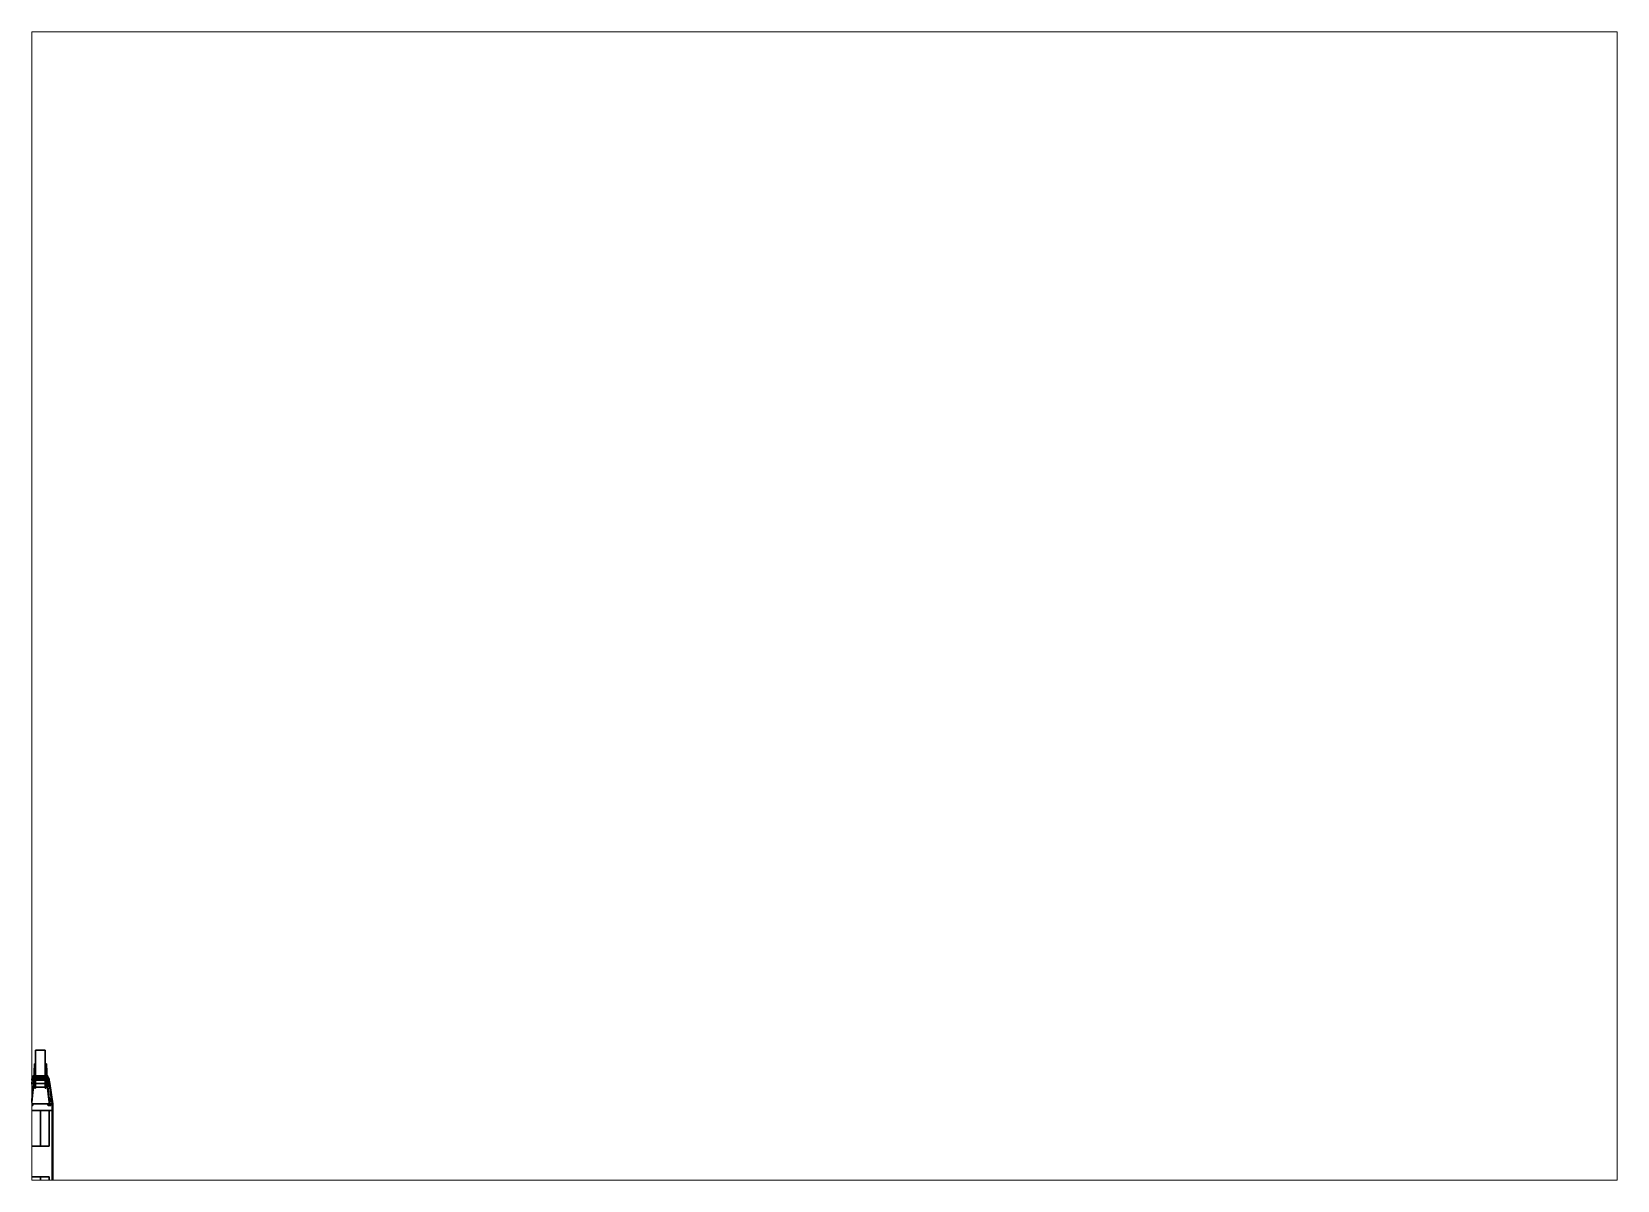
# Paper-space layout 'Layout1' of a CAD drawing. Header units: millimetres. Extents: x 28 to 251, y 20 to 181.
# The model-space entities are those that its viewports show. They can reach past a viewport. Long polylines and large blocks are cut down to what shows.
import ezdxf

# ---------------------------------------------------------------- set-up
doc = ezdxf.new("R2010")
doc.units = ezdxf.units.MM
doc.layers.add('railings', color=6, linetype='Continuous')

msp = doc.modelspace()

# ---------------------------------------------------------------- linework, layer by layer
for points in [[(-1.61, 25.64, 2.2), (-1.61, 25.92, 2.2), (-1.61, 25.85, 2.08), (-1.61, 25.71, 2.08)], [(-1.61, 25.71, 2.32), (-1.61, 25.85, 2.32), (-1.61, 25.92, 2.2), (-1.61, 25.64, 2.2)], [(-1.3, 25.92, 2.2), (-1.3, 25.85, 2.08), (-1.61, 25.85, 2.08), (-1.61, 25.92, 2.2)], [(-1.3, 25.85, 2.32), (-1.3, 25.92, 2.2), (-1.61, 25.92, 2.2), (-1.61, 25.85, 2.32)], [(-1.3, 25.85, 2.08), (-1.3, 25.71, 2.08), (-1.61, 25.71, 2.08), (-1.61, 25.85, 2.08)], [(-1.3, 25.71, 2.32), (-1.3, 25.85, 2.32), (-1.61, 25.85, 2.32), (-1.61, 25.71, 2.32)], [(-1.57, 25.79, 2.32), (-1.61, 25.75, 2.32), (-1.61, 24.8, 8.87), (-1.57, 24.84, 8.87)], [(-1.61, 25.75, 2.32), (-1.57, 25.71, 2.32), (-1.57, 24.76, 8.87), (-1.61, 24.8, 8.87)], [(-1.3, 25.71, 2.08), (-1.3, 25.64, 2.2), (-1.61, 25.64, 2.2), (-1.61, 25.71, 2.08)], [(-1.3, 25.64, 2.2), (-1.3, 25.71, 2.32), (-1.61, 25.71, 2.32), (-1.61, 25.64, 2.2)], [(-1.53, 25.75, 2.32), (-1.57, 25.79, 2.32), (-1.57, 24.84, 8.87), (-1.53, 24.8, 8.87)], [(-1.57, 25.71, 2.32), (-1.53, 25.75, 2.32), (-1.53, 24.8, 8.87), (-1.57, 24.76, 8.87)], [(-1.3, 29.6, 2.29), (-1.3, 29.6, 1.94), (-1.3, 19.67, 2.23), (-1.3, 19.67, 2.49)], [(1.3, 29.6, 2.29), (1.3, 29.6, 1.94), (-1.3, 29.6, 1.94), (-1.3, 29.6, 2.29)], [(-1.3, 19.67, 2.23), (-1.3, 29.6, 1.94), (1.3, 29.6, 1.94), (1.3, 19.67, 2.23)], [(1.3, 19.67, 2.49), (1.3, 29.6, 2.29), (-1.3, 29.6, 2.29), (-1.3, 19.67, 2.49)], [(1.3, 19.67, 2.23), (1.3, 29.6, 1.94), (1.3, 29.6, 2.29), (1.3, 19.67, 2.49)], [(1.3, 25.92, 2.2), (1.3, 25.85, 2.32), (1.61, 25.85, 2.32), (1.61, 25.92, 2.2)], [(1.3, 25.85, 2.08), (1.3, 25.92, 2.2), (1.61, 25.92, 2.2), (1.61, 25.85, 2.08)], [(1.3, 25.85, 2.32), (1.3, 25.71, 2.32), (1.61, 25.71, 2.32), (1.61, 25.85, 2.32)], [(1.3, 25.71, 2.08), (1.3, 25.85, 2.08), (1.61, 25.85, 2.08), (1.61, 25.71, 2.08)], [(1.3, 25.71, 2.32), (1.3, 25.64, 2.2), (1.61, 25.64, 2.2), (1.61, 25.71, 2.32)], [(1.3, 25.64, 2.2), (1.3, 25.71, 2.08), (1.61, 25.71, 2.08), (1.61, 25.64, 2.2)], [(1.57, 25.79, 2.32), (1.53, 25.75, 2.32), (1.53, 24.8, 8.87), (1.57, 24.84, 8.87)], [(1.53, 25.75, 2.32), (1.57, 25.71, 2.32), (1.57, 24.76, 8.87), (1.53, 24.8, 8.87)], [(1.61, 25.75, 2.32), (1.57, 25.79, 2.32), (1.57, 24.84, 8.87), (1.61, 24.8, 8.87)], [(1.57, 25.71, 2.32), (1.61, 25.75, 2.32), (1.61, 24.8, 8.87), (1.57, 24.76, 8.87)], [(1.61, 25.85, 2.32), (1.61, 25.71, 2.32), (1.61, 25.64, 2.2), (1.61, 25.92, 2.2)], [(1.61, 25.92, 2.2), (1.61, 25.64, 2.2), (1.61, 25.71, 2.08), (1.61, 25.85, 2.08)], [(-2.48, 15.01, 2.31), (-2.44, 15.01, 2.35), (-1.58, 23.07, 7.39), (-1.62, 23.07, 7.35)], [(-2.44, 15.01, 2.27), (-2.48, 15.01, 2.31), (-1.62, 23.07, 7.35), (-1.58, 22.31, 6.83)], [(-2.34, 21.55, 1.98), (-2.34, 21.55, 1.82), (-2.48, 20.63, 1.76), (-2.48, 20.63, 1.92)], [(-2.33, 20.63, 1.92), (-2.19, 21.55, 1.98), (-2.34, 21.55, 1.98), (-2.48, 20.63, 1.92)], [(-2.48, 20.63, 1.76), (-2.34, 21.55, 1.82), (-2.19, 21.55, 1.82), (-2.33, 20.63, 1.76)], [(-2.33, 20.63, 1.42), (-2.19, 21.55, 1.48), (-2.34, 21.55, 1.48), (-2.48, 20.63, 1.42)], [(-2.34, 21.55, 1.48), (-2.34, 21.55, 1.32), (-2.48, 20.63, 1.26), (-2.48, 20.63, 1.42)], [(-2.48, 20.63, 1.26), (-2.34, 21.55, 1.32), (-2.19, 21.55, 1.32), (-2.33, 20.63, 1.26)], [(-2.44, 15.01, 2.35), (-2.4, 15.01, 2.31), (-1.54, 23.07, 7.35), (-1.58, 23.07, 7.39)], [(-2.4, 15.01, 2.31), (-2.44, 15.01, 2.27), (-1.58, 22.31, 6.83), (-1.54, 23.07, 7.35)], [(-2.41, 15.66, 1.93), (-2.37, 15.62, 1.94), (-1.58, 22.31, 6.83), (-1.62, 23.07, 7.35)], [(-2.37, 15.7, 1.92), (-2.41, 15.66, 1.93), (-1.62, 23.07, 7.35), (-1.58, 23.07, 7.31)], [(-2.37, 15.62, 1.94), (-2.33, 15.66, 1.93), (-1.54, 23.07, 7.35), (-1.58, 22.31, 6.83)], [(-2.33, 15.66, 1.93), (-2.37, 15.7, 1.92), (-1.58, 23.07, 7.31), (-1.54, 23.07, 7.35)], [(-2.34, 21.55, 1.82), (-2.3, 21.78, 1.83), (-2.15, 21.78, 1.83), (-2.19, 21.55, 1.82)], [(-2.19, 21.55, 1.98), (-2.15, 21.78, 1.99), (-2.3, 21.78, 1.99), (-2.34, 21.55, 1.98)], [(-2.3, 21.78, 1.99), (-2.3, 21.78, 1.83), (-2.34, 21.55, 1.82), (-2.34, 21.55, 1.98)], [(-2.3, 21.78, 1.49), (-2.3, 21.78, 1.33), (-2.34, 21.55, 1.32), (-2.34, 21.55, 1.48)], [(-2.34, 21.55, 1.32), (-2.3, 21.78, 1.33), (-2.15, 21.78, 1.33), (-2.19, 21.55, 1.32)], [(-2.19, 21.55, 1.48), (-2.15, 21.78, 1.49), (-2.3, 21.78, 1.49), (-2.34, 21.55, 1.48)], [(-2.33, 20.63), (-2.19, 21.55, 0.21), (2.19, 21.55, 0.21), (2.33, 20.63)], [(-2.33, 20.63, 2.02), (-2.19, 21.55, 2.08), (-2.19, 21.55, 1.98), (-2.33, 20.63, 1.92)], [(2.33, 20.63, 2.02), (2.19, 21.55, 2.08), (-2.19, 21.55, 2.08), (-2.33, 20.63, 2.02)], [(-2.33, 20.63, 1.76), (-2.19, 21.55, 1.82), (-2.19, 21.55, 1.48), (-2.33, 20.63, 1.42)], [(-2.33, 20.63, 1.26), (-2.19, 21.55, 1.32), (-2.19, 21.55, 0.21), (-2.33, 20.63)], [(-2.25, 22.1, 2), (-2.25, 22.1, 1.84), (-2.3, 21.78, 1.83), (-2.3, 21.78, 1.99)], [(-2.15, 21.78, 1.99), (-2.1, 22.1, 2), (-2.25, 22.1, 2), (-2.3, 21.78, 1.99)], [(-2.3, 21.78, 1.83), (-2.25, 22.1, 1.84), (-2.1, 22.1, 1.84), (-2.15, 21.78, 1.83)], [(-2.25, 22.1, 1.5), (-2.25, 22.1, 1.34), (-2.3, 21.78, 1.33), (-2.3, 21.78, 1.49)], [(-2.3, 21.78, 1.33), (-2.25, 22.1, 1.34), (-2.1, 22.1, 1.34), (-2.15, 21.78, 1.33)], [(-2.15, 21.78, 1.49), (-2.1, 22.1, 1.5), (-2.25, 22.1, 1.5), (-2.3, 21.78, 1.49)], [(-2.1, 22.1, 2), (-2.06, 22.29, 2), (-2.16, 22.29, 2), (-2.25, 22.1, 2)], [(-2.16, 22.29, 2), (-2.16, 22.29, 1.84), (-2.25, 22.1, 1.84), (-2.25, 22.1, 2)], [(-2.25, 22.1, 1.84), (-2.16, 22.29, 1.84), (-2.06, 22.29, 1.84), (-2.1, 22.1, 1.84)], [(-2.16, 22.29, 1.5), (-2.16, 22.29, 1.34), (-2.25, 22.1, 1.34), (-2.25, 22.1, 1.5)], [(-2.25, 22.1, 1.34), (-2.16, 22.29, 1.34), (-2.06, 22.29, 1.34), (-2.1, 22.1, 1.34)], [(-2.1, 22.1, 1.5), (-2.06, 22.29, 1.5), (-2.16, 22.29, 1.5), (-2.25, 22.1, 1.5)], [(-2.19, 21.55, 2.08), (-2.15, 21.78, 2.09), (-2.15, 21.78, 1.99), (-2.19, 21.55, 1.98)], [(-2.15, 21.78, 0.31), (2.15, 21.78, 0.31), (2.19, 21.55, 0.21), (-2.19, 21.55, 0.21)], [(2.19, 21.55, 2.08), (2.15, 21.78, 2.09), (-2.15, 21.78, 2.09), (-2.19, 21.55, 2.08)], [(-2.19, 21.55, 1.82), (-2.15, 21.78, 1.83), (-2.15, 21.78, 1.49), (-2.19, 21.55, 1.48)], [(-2.19, 21.55, 1.32), (-2.15, 21.78, 1.33), (-2.15, 21.78, 0.31), (-2.19, 21.55, 0.21)], [(-2.06, 22.29, 2), (-2.06, 22.29, 1.84), (-2.16, 22.29, 1.84), (-2.16, 22.29, 2)], [(-2.06, 22.29, 1.5), (-2.06, 22.29, 1.34), (-2.16, 22.29, 1.34), (-2.16, 22.29, 1.5)], [(-2.15, 21.78, 2.09), (-2.1, 22.1, 2.1), (-2.1, 22.1, 2), (-2.15, 21.78, 1.99)], [(-2.1, 22.1, 0.5), (2.1, 22.1, 0.5), (2.15, 21.78, 0.31), (-2.15, 21.78, 0.31)], [(2.15, 21.78, 2.09), (2.1, 22.1, 2.1), (-2.1, 22.1, 2.1), (-2.15, 21.78, 2.09)], [(-2.15, 21.78, 1.83), (-2.1, 22.1, 1.84), (-2.1, 22.1, 1.5), (-2.15, 21.78, 1.49)], [(-2.15, 21.78, 1.33), (-2.1, 22.1, 1.34), (-2.1, 22.1, 0.5), (-2.15, 21.78, 0.31)], [(-2.03, 22.48, 0.89), (2.03, 22.48, 0.89), (2.1, 22.1, 0.5), (-2.1, 22.1, 0.5)], [(2.1, 22.1, 2.1), (2.03, 22.48, 2.14), (-2.03, 22.48, 2.14), (-2.1, 22.1, 2.1)], [(-2.1, 22.1, 2.1), (-2.03, 22.48, 2.14), (-2.06, 22.29, 2), (-2.1, 22.1, 2)], [(-2.1, 22.1, 1.34), (-2.06, 22.29, 1.34), (-2.03, 22.48, 0.89), (-2.1, 22.1, 0.5)], [(-2.1, 22.1, 1.84), (-2.06, 22.29, 1.84), (-2.06, 22.29, 1.5), (-2.1, 22.1, 1.5)], [(-2.06, 22.29, 2), (-2.03, 22.48, 2.14), (-2.03, 22.48, 0.89), (-2.06, 22.29, 1.34)], [(-2.03, 22.71, 2.14), (2.03, 22.71, 2.14), (2.03, 22.71, 1.35), (-2.03, 22.71, 1.35)], [(-2.03, 22.48, 2.14), (-2.03, 22.71, 2.14), (-2.03, 22.71, 1.35), (-2.03, 22.48, 0.89)], [(-2.03, 22.71, 1.35), (2.03, 22.71, 1.35), (2.03, 22.48, 0.89), (-2.03, 22.48, 0.89)], [(2.03, 22.48, 2.14), (2.03, 22.71, 2.14), (-2.03, 22.71, 2.14), (-2.03, 22.48, 2.14)], [(-1.71, 24.77, 9.24), (-1.71, 19.9, 2.14), (-1.71, 19.65, 2.34), (-1.71, 24.55, 9.39)], [(-1.45, 24.77, 9.24), (-1.45, 19.9, 2.14), (-1.71, 19.9, 2.14), (-1.71, 24.77, 9.24)], [(-1.45, 24.55, 9.39), (-1.45, 24.77, 9.24), (-1.71, 24.77, 9.24), (-1.71, 24.55, 9.39)], [(-1.71, 24.55, 9.39), (-1.71, 19.65, 2.34), (-1.45, 19.65, 2.34), (-1.45, 24.55, 9.39)], [(-1.62, 23.07, 7.35), (-1.58, 23.07, 7.39), (-1.58, 23.16, 7.39), (-1.62, 23.14, 7.35)], [(-1.58, 23.07, 7.31), (-1.62, 23.07, 7.35), (-1.62, 23.14, 7.35), (-1.58, 23.11, 7.31)], [(-1.57, 24.84, 8.87), (-1.61, 24.8, 8.87), (-1.61, 24.73, 9.19), (-1.57, 24.77, 9.24)], [(-1.61, 24.8, 8.87), (-1.57, 24.76, 8.87), (-1.57, 24.7, 9.14), (-1.61, 24.73, 9.19)], [(-1.58, 23.07, 7.39), (-1.54, 23.07, 7.35), (-1.54, 23.14, 7.35), (-1.58, 23.16, 7.39)], [(-1.54, 23.07, 7.35), (-1.58, 23.07, 7.31), (-1.58, 23.11, 7.31), (-1.54, 23.14, 7.35)], [(-1.53, 24.8, 8.87), (-1.57, 24.84, 8.87), (-1.57, 24.77, 9.24), (-1.53, 24.73, 9.19)], [(-1.57, 24.76, 8.87), (-1.53, 24.8, 8.87), (-1.53, 24.73, 9.19), (-1.57, 24.7, 9.14)], [(-1.45, 19.65, 2.34), (-1.45, 19.9, 2.14), (-1.45, 24.77, 9.24), (-1.45, 24.55, 9.39)], [(1.71, 24.77, 9.24), (1.71, 19.9, 2.14), (1.45, 19.9, 2.14), (1.45, 24.77, 9.24)], [(1.45, 24.77, 9.24), (1.45, 19.9, 2.14), (1.45, 19.65, 2.34), (1.45, 24.55, 9.39)], [(1.71, 24.55, 9.39), (1.71, 24.77, 9.24), (1.45, 24.77, 9.24), (1.45, 24.55, 9.39)], [(1.45, 24.55, 9.39), (1.45, 19.65, 2.34), (1.71, 19.65, 2.34), (1.71, 24.55, 9.39)], [(1.57, 24.84, 8.87), (1.53, 24.8, 8.87), (1.53, 24.73, 9.19), (1.57, 24.77, 9.24)], [(1.53, 24.8, 8.87), (1.57, 24.76, 8.87), (1.57, 24.7, 9.14), (1.53, 24.73, 9.19)], [(1.54, 23.07, 7.35), (1.58, 23.07, 7.39), (1.58, 23.16, 7.39), (1.54, 23.14, 7.35)], [(1.58, 23.07, 7.31), (1.54, 23.07, 7.35), (1.54, 23.14, 7.35), (1.58, 23.11, 7.31)], [(2.44, 15.01, 2.27), (2.4, 15.01, 2.31), (1.54, 23.07, 7.35), (1.58, 22.31, 6.83)], [(2.4, 15.01, 2.31), (2.44, 15.01, 2.35), (1.58, 23.07, 7.39), (1.54, 23.07, 7.35)], [(2.37, 15.7, 1.92), (2.33, 15.66, 1.93), (1.54, 23.07, 7.35), (1.58, 23.07, 7.31)], [(2.33, 15.66, 1.93), (2.37, 15.62, 1.94), (1.58, 22.31, 6.83), (1.54, 23.07, 7.35)], [(1.61, 24.8, 8.87), (1.57, 24.84, 8.87), (1.57, 24.77, 9.24), (1.61, 24.73, 9.19)], [(1.57, 24.76, 8.87), (1.61, 24.8, 8.87), (1.61, 24.73, 9.19), (1.57, 24.7, 9.14)], [(1.58, 23.07, 7.39), (1.62, 23.07, 7.35), (1.62, 23.14, 7.35), (1.58, 23.16, 7.39)], [(1.62, 23.07, 7.35), (1.58, 23.07, 7.31), (1.58, 23.11, 7.31), (1.62, 23.14, 7.35)], [(2.48, 15.01, 2.31), (2.44, 15.01, 2.27), (1.58, 22.31, 6.83), (1.62, 23.07, 7.35)], [(2.44, 15.01, 2.35), (2.48, 15.01, 2.31), (1.62, 23.07, 7.35), (1.58, 23.07, 7.39)], [(2.41, 15.66, 1.93), (2.37, 15.7, 1.92), (1.58, 23.07, 7.31), (1.62, 23.07, 7.35)], [(2.37, 15.62, 1.94), (2.41, 15.66, 1.93), (1.62, 23.07, 7.35), (1.58, 22.31, 6.83)], [(1.71, 19.65, 2.34), (1.71, 19.9, 2.14), (1.71, 24.77, 9.24), (1.71, 24.55, 9.39)], [(2.03, 22.48, 0.89), (2.03, 22.71, 1.35), (2.03, 22.71, 2.14), (2.03, 22.48, 2.14)], [(2.06, 22.29, 1.34), (2.03, 22.48, 0.89), (2.03, 22.48, 2.14), (2.06, 22.29, 2)], [(2.1, 22.1, 2), (2.06, 22.29, 2), (2.03, 22.48, 2.14), (2.1, 22.1, 2.1)], [(2.1, 22.1, 0.5), (2.03, 22.48, 0.89), (2.06, 22.29, 1.34), (2.1, 22.1, 1.34)], [(2.1, 22.1, 1.84), (2.06, 22.29, 1.84), (2.16, 22.29, 1.84), (2.25, 22.1, 1.84)], [(2.06, 22.29, 1.84), (2.06, 22.29, 2), (2.16, 22.29, 2), (2.16, 22.29, 1.84)], [(2.25, 22.1, 2), (2.16, 22.29, 2), (2.06, 22.29, 2), (2.1, 22.1, 2)], [(2.06, 22.29, 1.34), (2.06, 22.29, 1.5), (2.16, 22.29, 1.5), (2.16, 22.29, 1.34)], [(2.1, 22.1, 1.34), (2.06, 22.29, 1.34), (2.16, 22.29, 1.34), (2.25, 22.1, 1.34)], [(2.25, 22.1, 1.5), (2.16, 22.29, 1.5), (2.06, 22.29, 1.5), (2.1, 22.1, 1.5)], [(2.1, 22.1, 1.5), (2.06, 22.29, 1.5), (2.06, 22.29, 1.84), (2.1, 22.1, 1.84)], [(2.15, 21.78, 1.99), (2.1, 22.1, 2), (2.1, 22.1, 2.1), (2.15, 21.78, 2.09)], [(2.15, 21.78, 1.83), (2.1, 22.1, 1.84), (2.25, 22.1, 1.84), (2.3, 21.78, 1.83)], [(2.3, 21.78, 1.99), (2.25, 22.1, 2), (2.1, 22.1, 2), (2.15, 21.78, 1.99)], [(2.15, 21.78, 1.33), (2.1, 22.1, 1.34), (2.25, 22.1, 1.34), (2.3, 21.78, 1.33)], [(2.3, 21.78, 1.49), (2.25, 22.1, 1.5), (2.1, 22.1, 1.5), (2.15, 21.78, 1.49)], [(2.15, 21.78, 1.49), (2.1, 22.1, 1.5), (2.1, 22.1, 1.84), (2.15, 21.78, 1.83)], [(2.15, 21.78, 0.31), (2.1, 22.1, 0.5), (2.1, 22.1, 1.34), (2.15, 21.78, 1.33)], [(2.19, 21.55, 1.98), (2.15, 21.78, 1.99), (2.15, 21.78, 2.09), (2.19, 21.55, 2.08)], [(2.19, 21.55, 1.82), (2.15, 21.78, 1.83), (2.3, 21.78, 1.83), (2.34, 21.55, 1.82)], [(2.34, 21.55, 1.98), (2.3, 21.78, 1.99), (2.15, 21.78, 1.99), (2.19, 21.55, 1.98)], [(2.19, 21.55, 1.32), (2.15, 21.78, 1.33), (2.3, 21.78, 1.33), (2.34, 21.55, 1.32)], [(2.34, 21.55, 1.48), (2.3, 21.78, 1.49), (2.15, 21.78, 1.49), (2.19, 21.55, 1.48)], [(2.19, 21.55, 1.48), (2.15, 21.78, 1.49), (2.15, 21.78, 1.83), (2.19, 21.55, 1.82)], [(2.19, 21.55, 0.21), (2.15, 21.78, 0.31), (2.15, 21.78, 1.33), (2.19, 21.55, 1.32)], [(2.16, 22.29, 1.84), (2.16, 22.29, 2), (2.25, 22.1, 2), (2.25, 22.1, 1.84)], [(2.16, 22.29, 1.34), (2.16, 22.29, 1.5), (2.25, 22.1, 1.5), (2.25, 22.1, 1.34)], [(2.33, 20.63, 1.92), (2.19, 21.55, 1.98), (2.19, 21.55, 2.08), (2.33, 20.63, 2.02)], [(2.33, 20.63, 1.76), (2.19, 21.55, 1.82), (2.34, 21.55, 1.82), (2.48, 20.63, 1.76)], [(2.48, 20.63, 1.92), (2.34, 21.55, 1.98), (2.19, 21.55, 1.98), (2.33, 20.63, 1.92)], [(2.48, 20.63, 1.42), (2.34, 21.55, 1.48), (2.19, 21.55, 1.48), (2.33, 20.63, 1.42)], [(2.33, 20.63, 1.26), (2.19, 21.55, 1.32), (2.34, 21.55, 1.32), (2.48, 20.63, 1.26)], [(2.33, 20.63, 1.42), (2.19, 21.55, 1.48), (2.19, 21.55, 1.82), (2.33, 20.63, 1.76)], [(2.33, 20.63), (2.19, 21.55, 0.21), (2.19, 21.55, 1.32), (2.33, 20.63, 1.26)], [(2.25, 22.1, 1.84), (2.25, 22.1, 2), (2.3, 21.78, 1.99), (2.3, 21.78, 1.83)], [(2.25, 22.1, 1.34), (2.25, 22.1, 1.5), (2.3, 21.78, 1.49), (2.3, 21.78, 1.33)], [(2.3, 21.78, 1.83), (2.3, 21.78, 1.99), (2.34, 21.55, 1.98), (2.34, 21.55, 1.82)], [(2.3, 21.78, 1.33), (2.3, 21.78, 1.49), (2.34, 21.55, 1.48), (2.34, 21.55, 1.32)], [(2.34, 21.55, 1.82), (2.34, 21.55, 1.98), (2.48, 20.63, 1.92), (2.48, 20.63, 1.76)], [(2.34, 21.55, 1.32), (2.34, 21.55, 1.48), (2.48, 20.63, 1.42), (2.48, 20.63, 1.26)], [(-3.15, 15.19, 1.47), (-2.33, 20.63, 1.92), (-2.48, 20.63, 1.92), (-3.3, 15.19, 1.47)], [(-2.48, 20.63, 1.92), (-2.48, 20.63, 1.76), (-3.3, 15.19, 1.31), (-3.3, 15.19, 1.47)], [(-3.3, 15.19, 1.31), (-2.48, 20.63, 1.76), (-2.33, 20.63, 1.76), (-3.15, 15.19, 1.31)], [(-3.15, 15.19, 0.97), (-2.33, 20.63, 1.42), (-2.48, 20.63, 1.42), (-3.3, 15.19, 0.97)], [(-3.3, 15.19, 0.81), (-2.48, 20.63, 1.26), (-2.33, 20.63, 1.26), (-3.15, 15.19, 0.81)], [(-2.48, 20.63, 1.42), (-2.48, 20.63, 1.26), (-3.3, 15.19, 0.81), (-3.3, 15.19, 0.97)], [(-3.15, 15.19, 1.76), (-2.33, 20.63, 2.02), (-2.33, 20.63, 1.92), (-3.15, 15.19, 1.47)], [(3.15, 15.19, 1.76), (2.33, 20.63, 2.02), (-2.33, 20.63, 2.02), (-3.15, 15.19, 1.76)], [(-3.15, 15.19, 1.31), (-2.33, 20.63, 1.76), (-2.33, 20.63, 1.42), (-3.15, 15.19, 0.97)], [(-3.15, 15.19, 0.81), (-2.33, 20.63, 1.26), (-2.33, 20.63), (-3.15, 15.19)], [(-1.71, 19.99, 2.13), (-1.71, 19.99, 1.98), (-1.86, 19.99, 1.98), (-1.86, 19.99, 2.13)], [(-1.86, 19.99, 2.13), (-1.86, 19.99, 1.98), (-1.86, 19.44, 1.96), (-1.86, 19.44, 2.03)], [(-1.71, 19.79, 2.34), (-1.71, 19.99, 2.13), (-1.86, 19.99, 2.13), (-1.86, 19.79, 2.34)], [(-1.86, 19.79, 2.34), (-1.86, 19.99, 2.13), (-1.86, 19.44, 2.03), (-1.86, 19.68, 2.34)], [(-1.71, 19.68, 2.34), (-1.71, 19.79, 2.34), (-1.86, 19.79, 2.34), (-1.86, 19.68, 2.34)], [(-1.86, 19.68, 2.34), (-1.86, 19.44, 2.03), (-1.71, 19.44, 2.03), (-1.71, 19.68, 2.34)], [(-1.86, 19.44, 2.03), (-1.86, 19.44, 1.96), (-1.71, 19.44, 1.96), (-1.71, 19.44, 2.03)], [(-1.71, 19.44, 1.96), (-1.71, 19.99, 1.98), (-1.71, 19.99, 2.13), (-1.71, 19.44, 2.03)], [(-1.71, 19.44, 2.03), (-1.71, 19.99, 2.13), (-1.71, 19.79, 2.34), (-1.71, 19.68, 2.34)], [(-1.71, 19.65, 2.34), (-1.71, 19.9, 2.14), (-1.45, 19.9, 2.14), (-1.45, 19.65, 2.34)], [(-1.45, 19.99, 2.13), (-1.45, 19.99, 1.98), (-1.45, 19.44, 1.96), (-1.45, 19.44, 2.03)], [(-1.3, 19.99, 2.13), (-1.3, 19.99, 1.98), (-1.45, 19.99, 1.98), (-1.45, 19.99, 2.13)], [(-1.45, 19.79, 2.34), (-1.45, 19.99, 2.13), (-1.45, 19.44, 2.03), (-1.45, 19.68, 2.34)], [(-1.3, 19.79, 2.34), (-1.3, 19.99, 2.13), (-1.45, 19.99, 2.13), (-1.45, 19.79, 2.34)], [(-1.3, 19.68, 2.34), (-1.3, 19.79, 2.34), (-1.45, 19.79, 2.34), (-1.45, 19.68, 2.34)], [(-1.45, 19.68, 2.34), (-1.45, 19.44, 2.03), (-1.3, 19.44, 2.03), (-1.3, 19.68, 2.34)], [(-1.45, 19.44, 2.03), (-1.45, 19.44, 1.96), (-1.3, 19.44, 1.96), (-1.3, 19.44, 2.03)], [(-1.3, 19.44, 1.96), (-1.3, 19.99, 1.98), (-1.3, 19.99, 2.13), (-1.3, 19.44, 2.03)], [(-1.3, 19.44, 2.03), (-1.3, 19.99, 2.13), (-1.3, 19.79, 2.34), (-1.3, 19.68, 2.34)], [(-1.3, 19.67, 2.49), (-1.3, 19.67, 2.23), (1.3, 19.67, 2.23), (1.3, 19.67, 2.49)], [(1.45, 19.79, 2.34), (1.45, 19.99, 2.13), (1.3, 19.99, 2.13), (1.3, 19.79, 2.34)], [(1.45, 19.99, 2.13), (1.45, 19.99, 1.98), (1.3, 19.99, 1.98), (1.3, 19.99, 2.13)], [(1.3, 19.79, 2.34), (1.3, 19.99, 2.13), (1.3, 19.44, 2.03), (1.3, 19.68, 2.34)], [(1.3, 19.99, 2.13), (1.3, 19.99, 1.98), (1.3, 19.44, 1.96), (1.3, 19.44, 2.03)], [(1.45, 19.68, 2.34), (1.45, 19.79, 2.34), (1.3, 19.79, 2.34), (1.3, 19.68, 2.34)], [(1.3, 19.68, 2.34), (1.3, 19.44, 2.03), (1.45, 19.44, 2.03), (1.45, 19.68, 2.34)], [(1.3, 19.44, 2.03), (1.3, 19.44, 1.96), (1.45, 19.44, 1.96), (1.45, 19.44, 2.03)], [(1.45, 19.44, 2.03), (1.45, 19.99, 2.13), (1.45, 19.79, 2.34), (1.45, 19.68, 2.34)], [(1.45, 19.44, 1.96), (1.45, 19.99, 1.98), (1.45, 19.99, 2.13), (1.45, 19.44, 2.03)], [(1.45, 19.65, 2.34), (1.45, 19.9, 2.14), (1.71, 19.9, 2.14), (1.71, 19.65, 2.34)], [(1.86, 19.99, 2.13), (1.86, 19.99, 1.98), (1.71, 19.99, 1.98), (1.71, 19.99, 2.13)], [(1.71, 19.99, 2.13), (1.71, 19.99, 1.98), (1.71, 19.44, 1.96), (1.71, 19.44, 2.03)], [(1.86, 19.79, 2.34), (1.86, 19.99, 2.13), (1.71, 19.99, 2.13), (1.71, 19.79, 2.34)], [(1.71, 19.79, 2.34), (1.71, 19.99, 2.13), (1.71, 19.44, 2.03), (1.71, 19.68, 2.34)], [(1.86, 19.68, 2.34), (1.86, 19.79, 2.34), (1.71, 19.79, 2.34), (1.71, 19.68, 2.34)], [(1.71, 19.68, 2.34), (1.71, 19.44, 2.03), (1.86, 19.44, 2.03), (1.86, 19.68, 2.34)], [(1.71, 19.44, 2.03), (1.71, 19.44, 1.96), (1.86, 19.44, 1.96), (1.86, 19.44, 2.03)], [(1.86, 19.44, 1.96), (1.86, 19.99, 1.98), (1.86, 19.99, 2.13), (1.86, 19.44, 2.03)], [(1.86, 19.44, 2.03), (1.86, 19.99, 2.13), (1.86, 19.79, 2.34), (1.86, 19.68, 2.34)], [(3.15, 15.19, 1.47), (2.33, 20.63, 1.92), (2.33, 20.63, 2.02), (3.15, 15.19, 1.76)], [(3.15, 15.19, 1.31), (2.33, 20.63, 1.76), (2.48, 20.63, 1.76), (3.3, 15.19, 1.31)], [(3.3, 15.19, 1.47), (2.48, 20.63, 1.92), (2.33, 20.63, 1.92), (3.15, 15.19, 1.47)], [(3.3, 15.19, 0.97), (2.48, 20.63, 1.42), (2.33, 20.63, 1.42), (3.15, 15.19, 0.97)], [(3.15, 15.19, 0.81), (2.33, 20.63, 1.26), (2.48, 20.63, 1.26), (3.3, 15.19, 0.81)], [(3.15, 15.19, 0.97), (2.33, 20.63, 1.42), (2.33, 20.63, 1.76), (3.15, 15.19, 1.31)], [(3.15, 15.19), (2.33, 20.63), (2.33, 20.63, 1.26), (3.15, 15.19, 0.81)], [(2.48, 20.63, 1.76), (2.48, 20.63, 1.92), (3.3, 15.19, 1.47), (3.3, 15.19, 1.31)], [(2.48, 20.63, 1.26), (2.48, 20.63, 1.42), (3.3, 15.19, 0.97), (3.3, 15.19, 0.81)], [(-3.3, 13.46, 1.31), (-3.3, 15.19, 1.31), (-3.15, 15.19, 1.31), (-3.15, 13.46, 1.31)], [(-3.3, 15.19, 1.47), (-3.3, 15.19, 1.31), (-3.3, 13.46, 1.31), (-3.3, 13.46, 1.47)], [(-3.15, 13.46, 1.47), (-3.15, 15.19, 1.47), (-3.3, 15.19, 1.47), (-3.3, 13.46, 1.47)], [(-3.3, 15.19, 0.97), (-3.3, 15.19, 0.81), (-3.3, 13.46, 0.81), (-3.3, 13.46, 0.97)], [(-3.3, 13.46, 0.81), (-3.3, 15.19, 0.81), (-3.15, 15.19, 0.81), (-3.15, 13.46, 0.81)], [(-3.15, 13.46, 0.97), (-3.15, 15.19, 0.97), (-3.3, 15.19, 0.97), (-3.3, 13.46, 0.97)], [(-3.3, 13.46, 1.47), (-3.3, 13.46, 1.31), (-3.3, -17.11, 1.31), (-3.3, -17.11, 1.47)], [(-3.3, -17.11, 1.31), (-3.3, 13.46, 1.31), (-3.15, 13.46, 1.31), (-3.15, -17.11, 1.31)], [(-3.15, -17.11, 1.47), (-3.15, 13.46, 1.47), (-3.3, 13.46, 1.47), (-3.3, -17.11, 1.47)], [(-3.15, -17.11, 0.97), (-3.15, 13.46, 0.97), (-3.3, 13.46, 0.97), (-3.3, -17.11, 0.97)], [(-3.3, -17.11, 0.81), (-3.3, 13.46, 0.81), (-3.15, 13.46, 0.81), (-3.15, -17.11, 0.81)], [(-3.3, 13.46, 0.97), (-3.3, 13.46, 0.81), (-3.3, -17.11, 0.81), (-3.3, -17.11, 0.97)], [(-3.15, 13.46, 1.76), (-3.15, 15.19, 1.76), (-3.15, 15.19, 1.47), (-3.15, 13.46, 1.47)], [(3.15, 13.46, 1.76), (3.15, 15.19, 1.76), (-3.15, 15.19, 1.76), (-3.15, 13.46, 1.76)], [(-3.15, 13.46, 1.31), (-3.15, 15.19, 1.31), (-3.15, 15.19, 0.97), (-3.15, 13.46, 0.97)], [(-3.15, 13.46, 0.81), (-3.15, 15.19, 0.81), (-3.15, 15.19), (-3.15, 13.46)], [(3.15, 13.46, 1.57), (-3.15, 13.46, 1.57), (-3.15, -17.11, 1.57), (3.15, -17.11, 1.57)], [(-3.15, -17.11, 1.57), (-3.15, 13.46, 1.57), (-3.15, 13.46, 1.47), (-3.15, -17.11, 1.47)], [(-3.15, 13.46, 1.57), (3.15, 13.46, 1.57), (3.15, 13.46, 1.76), (-3.15, 13.46, 1.76)], [(-3.15, -17.11, 1.31), (-3.15, 13.46, 1.31), (-3.15, 13.46, 0.97), (-3.15, -17.11, 0.97)], [(-3.15, -17.11, 0.81), (-3.15, 13.46, 0.81), (-3.15, 13.46), (-3.15, -17.11)], [(-2.51, 16.61, 1.93), (-2.85, 16.67, 1.93), (-3, 15.81, 1.93), (-2.67, 15.75, 1.93)], [(-3, 15.81, 1.93), (-2.85, 16.67, 1.93), (-2.85, 16.67, 1.77), (-3, 15.81, 1.77)], [(-2.67, 15.75, 1.93), (-3, 15.81, 1.93), (-3, 15.81, 1.77), (-2.67, 15.75, 1.77)], [(-2.94, 16, 2.26), (-2.68, 16.06, 2.26), (-2.77, 16.12, 2.26), (-2.88, 16.09, 2.26)], [(-2.88, 16.09, 1.93), (-2.94, 16, 1.93), (-2.94, 16, 2.26), (-2.88, 16.09, 2.26)], [(-2.91, 15.9, 2.26), (-2.66, 15.95, 2.26), (-2.68, 16.06, 2.26), (-2.94, 16, 2.26)], [(-2.94, 16, 1.93), (-2.91, 15.9, 1.93), (-2.91, 15.9, 2.26), (-2.94, 16, 2.26)], [(-2.82, 15.84, 2.26), (-2.72, 15.86, 2.26), (-2.66, 15.95, 2.26), (-2.91, 15.9, 2.26)], [(-2.91, 15.9, 1.93), (-2.82, 15.84, 1.93), (-2.82, 15.84, 2.26), (-2.91, 15.9, 2.26)], [(-2.77, 16.12, 1.93), (-2.88, 16.09, 1.93), (-2.88, 16.09, 2.26), (-2.77, 16.12, 2.26)], [(-2.86, 16.45, 2.26), (-2.6, 16.51, 2.26), (-2.69, 16.57, 2.26), (-2.8, 16.55, 2.26)], [(-2.8, 16.55, 1.93), (-2.86, 16.45, 1.93), (-2.86, 16.45, 2.26), (-2.8, 16.55, 2.26)], [(-2.83, 16.35, 2.26), (-2.58, 16.41, 2.26), (-2.6, 16.51, 2.26), (-2.86, 16.45, 2.26)], [(-2.86, 16.45, 1.93), (-2.83, 16.35, 1.93), (-2.83, 16.35, 2.26), (-2.86, 16.45, 2.26)], [(-2.51, 16.61, 1.77), (-2.85, 16.67, 1.77), (-2.85, 16.67, 1.93), (-2.51, 16.61, 1.93)], [(-2.74, 16.29, 2.26), (-2.64, 16.32, 2.26), (-2.58, 16.41, 2.26), (-2.83, 16.35, 2.26)], [(-2.83, 16.35, 1.93), (-2.74, 16.29, 1.93), (-2.74, 16.29, 2.26), (-2.83, 16.35, 2.26)], [(-2.83, 15.06, 2.21), (-2.83, 15.23, 1.76), (-2.83, 14.83, 1.76), (-2.83, 14.95, 2.21)], [(-2.76, 15.06, 2.21), (-2.76, 15.23, 1.76), (-2.83, 15.23, 1.76), (-2.83, 15.06, 2.21)], [(-2.76, 14.95, 2.21), (-2.76, 15.06, 2.21), (-2.83, 15.06, 2.21), (-2.83, 14.95, 2.21)], [(-2.83, 14.95, 2.21), (-2.83, 14.83, 1.76), (-2.76, 14.83, 1.76), (-2.76, 14.95, 2.21)], [(-2.82, 15.84, 1.93), (-2.72, 15.86, 1.93), (-2.72, 15.86, 2.26), (-2.82, 15.84, 2.26)], [(-2.69, 16.57, 1.93), (-2.8, 16.55, 1.93), (-2.8, 16.55, 2.26), (-2.69, 16.57, 2.26)], [(-2.68, 16.06, 1.93), (-2.77, 16.12, 1.93), (-2.77, 16.12, 2.26), (-2.68, 16.06, 2.26)], [(-2.76, 15.24, 2.12), (-2.76, 15.17, 2.28), (-2.06, 15.17, 2.28), (-2.06, 15.24, 2.12)], [(-2.76, 15.17, 1.96), (-2.76, 15.24, 2.12), (-2.06, 15.24, 2.12), (-2.06, 15.17, 1.96)], [(-2.76, 15.24, 2.12), (-2.76, 14.85, 1.96), (-2.76, 14.78, 2.12), (-2.76, 15.17, 2.28)], [(-2.76, 15.17, 1.96), (-2.76, 15.01, 1.89), (-2.76, 14.85, 1.96), (-2.76, 15.24, 2.12)], [(-2.76, 14.83, 1.76), (-2.76, 15.23, 1.76), (-2.76, 15.06, 2.21), (-2.76, 14.95, 2.21)], [(-2.76, 15.17, 2.28), (-2.76, 15.01, 2.35), (-2.06, 15.01, 2.35), (-2.06, 15.17, 2.28)], [(-2.76, 15.01, 1.89), (-2.76, 15.17, 1.96), (-2.06, 15.17, 1.96), (-2.06, 15.01, 1.89)], [(-2.76, 15.17, 2.28), (-2.76, 14.78, 2.12), (-2.76, 14.85, 2.28), (-2.76, 15.01, 2.35)], [(-2.76, 15.01, 2.35), (-2.76, 14.85, 2.28), (-2.06, 14.85, 2.28), (-2.06, 15.01, 2.35)], [(-2.76, 14.85, 1.96), (-2.76, 15.01, 1.89), (-2.06, 15.01, 1.89), (-2.06, 14.85, 1.96)], [(-2.76, 14.85, 2.28), (-2.76, 14.78, 2.12), (-2.06, 14.78, 2.12), (-2.06, 14.85, 2.28)], [(-2.76, 14.78, 2.12), (-2.76, 14.85, 1.96), (-2.06, 14.85, 1.96), (-2.06, 14.78, 2.12)], [(-2.74, 16.29, 1.93), (-2.64, 16.32, 1.93), (-2.64, 16.32, 2.26), (-2.74, 16.29, 2.26)], [(-2.72, 15.86, 1.93), (-2.66, 15.95, 1.93), (-2.66, 15.95, 2.26), (-2.72, 15.86, 2.26)], [(-2.6, 16.51, 1.93), (-2.69, 16.57, 1.93), (-2.69, 16.57, 2.26), (-2.6, 16.51, 2.26)], [(-2.66, 15.95, 1.93), (-2.68, 16.06, 1.93), (-2.68, 16.06, 2.26), (-2.66, 15.95, 2.26)], [(-2.67, 15.75, 1.77), (-2.51, 16.61, 1.77), (-2.51, 16.61, 1.93), (-2.67, 15.75, 1.93)], [(-2.64, 16.32, 1.93), (-2.58, 16.41, 1.93), (-2.58, 16.41, 2.26), (-2.64, 16.32, 2.26)], [(-2.58, 16.41, 1.93), (-2.6, 16.51, 1.93), (-2.6, 16.51, 2.26), (-2.58, 16.41, 2.26)], [(-2.41, 15.66, 1.93), (-2.37, 15.7, 1.92), (-2.37, 15.7, 1.78), (-2.41, 15.66, 1.78)], [(-2.37, 15.62, 1.94), (-2.41, 15.66, 1.93), (-2.41, 15.66, 1.78), (-2.37, 15.62, 1.78)], [(-2.37, 15.7, 1.92), (-2.33, 15.66, 1.93), (-2.33, 15.66, 1.78), (-2.37, 15.7, 1.78)], [(-2.33, 15.66, 1.93), (-2.37, 15.62, 1.94), (-2.37, 15.62, 1.78), (-2.33, 15.66, 1.78)], [(0, 3.87, 2.29), (0, 13.46, 2.29), (-2.35, 13.46, 2.15), (-2.35, 3.87, 2.15)], [(-2.35, 13.46, 2.15), (-2.35, 13.46, 1.57), (-2.35, 3.87, 1.57), (-2.35, 3.87, 2.15)], [(2.35, 13.46, 2.15), (2.35, 13.46, 1.76), (-2.35, 13.46, 1.76), (0, 13.46, 2.29)], [(0, 13.46, 2.29), (-2.35, 13.46, 1.76), (-2.35, 13.46, 1.76), (-2.35, 13.46, 2.15)], [(-2.06, 14.85, 2.28), (-2.06, 15.24, 2.12), (-2.06, 15.17, 2.28), (-2.06, 15.01, 2.35)], [(-2.06, 14.78, 2.12), (-2.06, 15.17, 1.96), (-2.06, 15.24, 2.12), (-2.06, 14.85, 2.28)], [(-2.06, 15.06, 2.21), (-2.06, 15.23, 1.76), (-2.06, 14.83, 1.76), (-2.06, 14.95, 2.21)], [(-1.99, 15.06, 2.21), (-1.99, 15.23, 1.76), (-2.06, 15.23, 1.76), (-2.06, 15.06, 2.21)], [(-2.06, 14.85, 1.96), (-2.06, 15.01, 1.89), (-2.06, 15.17, 1.96), (-2.06, 14.78, 2.12)], [(-1.99, 14.95, 2.21), (-1.99, 15.06, 2.21), (-2.06, 15.06, 2.21), (-2.06, 14.95, 2.21)], [(-2.06, 14.95, 2.21), (-2.06, 14.83, 1.76), (-1.99, 14.83, 1.76), (-1.99, 14.95, 2.21)], [(-1.99, 14.83, 1.76), (-1.99, 15.23, 1.76), (-1.99, 15.06, 2.21), (-1.99, 14.95, 2.21)], [(0, 13.46, 2.29), (0, 3.87, 2.29), (2.35, 3.87, 2.15), (2.35, 13.46, 2.15)], [(1.99, 15.06, 2.21), (1.99, 15.23, 1.76), (1.99, 14.83, 1.76), (1.99, 14.95, 2.21)], [(2.06, 15.06, 2.21), (2.06, 15.23, 1.76), (1.99, 15.23, 1.76), (1.99, 15.06, 2.21)], [(2.06, 14.95, 2.21), (2.06, 15.06, 2.21), (1.99, 15.06, 2.21), (1.99, 14.95, 2.21)], [(1.99, 14.95, 2.21), (1.99, 14.83, 1.76), (2.06, 14.83, 1.76), (2.06, 14.95, 2.21)], [(2.06, 15.24, 2.12), (2.06, 15.17, 2.28), (2.76, 15.17, 2.28), (2.76, 15.24, 2.12)], [(2.06, 15.17, 1.96), (2.06, 15.24, 2.12), (2.76, 15.24, 2.12), (2.76, 15.17, 1.96)], [(2.06, 15.24, 2.12), (2.06, 14.85, 1.96), (2.06, 14.78, 2.12), (2.06, 15.17, 2.28)], [(2.06, 15.17, 1.96), (2.06, 15.01, 1.89), (2.06, 14.85, 1.96), (2.06, 15.24, 2.12)], [(2.06, 14.83, 1.76), (2.06, 15.23, 1.76), (2.06, 15.06, 2.21), (2.06, 14.95, 2.21)], [(2.06, 15.17, 2.28), (2.06, 15.01, 2.35), (2.76, 15.01, 2.35), (2.76, 15.17, 2.28)], [(2.06, 15.01, 1.89), (2.06, 15.17, 1.96), (2.76, 15.17, 1.96), (2.76, 15.01, 1.89)], [(2.06, 15.17, 2.28), (2.06, 14.78, 2.12), (2.06, 14.85, 2.28), (2.06, 15.01, 2.35)], [(2.06, 15.01, 2.35), (2.06, 14.85, 2.28), (2.76, 14.85, 2.28), (2.76, 15.01, 2.35)], [(2.06, 14.85, 1.96), (2.06, 15.01, 1.89), (2.76, 15.01, 1.89), (2.76, 14.85, 1.96)], [(2.06, 14.85, 2.28), (2.06, 14.78, 2.12), (2.76, 14.78, 2.12), (2.76, 14.85, 2.28)], [(2.06, 14.78, 2.12), (2.06, 14.85, 1.96), (2.76, 14.85, 1.96), (2.76, 14.78, 2.12)], [(2.33, 15.66, 1.93), (2.37, 15.7, 1.92), (2.37, 15.7, 1.78), (2.33, 15.66, 1.78)], [(2.37, 15.62, 1.94), (2.33, 15.66, 1.93), (2.33, 15.66, 1.78), (2.37, 15.62, 1.78)], [(2.35, 3.87, 2.15), (2.35, 3.87, 1.57), (2.35, 13.46, 1.57), (2.35, 13.46, 2.15)], [(2.37, 15.7, 1.92), (2.41, 15.66, 1.93), (2.41, 15.66, 1.78), (2.37, 15.7, 1.78)], [(2.41, 15.66, 1.93), (2.37, 15.62, 1.94), (2.37, 15.62, 1.78), (2.41, 15.66, 1.78)], [(2.85, 16.67, 1.77), (2.51, 16.61, 1.77), (2.51, 16.61, 1.93), (2.85, 16.67, 1.93)], [(2.85, 16.67, 1.93), (2.51, 16.61, 1.93), (2.67, 15.75, 1.93), (3, 15.81, 1.93)], [(2.67, 15.75, 1.93), (2.51, 16.61, 1.93), (2.51, 16.61, 1.77), (2.67, 15.75, 1.77)], [(2.58, 16.41, 2.26), (2.8, 16.55, 2.26), (2.69, 16.57, 2.26), (2.6, 16.51, 2.26)], [(2.64, 16.32, 2.26), (2.86, 16.45, 2.26), (2.8, 16.55, 2.26), (2.58, 16.41, 2.26)], [(2.6, 16.51, 1.93), (2.58, 16.41, 1.93), (2.58, 16.41, 2.26), (2.6, 16.51, 2.26)], [(2.58, 16.41, 1.93), (2.64, 16.32, 1.93), (2.64, 16.32, 2.26), (2.58, 16.41, 2.26)], [(2.69, 16.57, 1.93), (2.6, 16.51, 1.93), (2.6, 16.51, 2.26), (2.69, 16.57, 2.26)], [(2.74, 16.29, 2.26), (2.83, 16.35, 2.26), (2.86, 16.45, 2.26), (2.64, 16.32, 2.26)], [(2.64, 16.32, 1.93), (2.74, 16.29, 1.93), (2.74, 16.29, 2.26), (2.64, 16.32, 2.26)], [(2.66, 15.95, 2.26), (2.88, 16.09, 2.26), (2.77, 16.12, 2.26), (2.68, 16.06, 2.26)], [(2.72, 15.86, 2.26), (2.94, 16, 2.26), (2.88, 16.09, 2.26), (2.66, 15.95, 2.26)], [(2.68, 16.06, 1.93), (2.66, 15.95, 1.93), (2.66, 15.95, 2.26), (2.68, 16.06, 2.26)], [(2.66, 15.95, 1.93), (2.72, 15.86, 1.93), (2.72, 15.86, 2.26), (2.66, 15.95, 2.26)], [(3, 15.81, 1.93), (2.67, 15.75, 1.93), (2.67, 15.75, 1.77), (3, 15.81, 1.77)], [(2.77, 16.12, 1.93), (2.68, 16.06, 1.93), (2.68, 16.06, 2.26), (2.77, 16.12, 2.26)], [(2.8, 16.55, 1.93), (2.69, 16.57, 1.93), (2.69, 16.57, 2.26), (2.8, 16.55, 2.26)], [(2.82, 15.84, 2.26), (2.91, 15.9, 2.26), (2.94, 16, 2.26), (2.72, 15.86, 2.26)], [(2.72, 15.86, 1.93), (2.82, 15.84, 1.93), (2.82, 15.84, 2.26), (2.72, 15.86, 2.26)], [(2.74, 16.29, 1.93), (2.83, 16.35, 1.93), (2.83, 16.35, 2.26), (2.74, 16.29, 2.26)], [(2.76, 14.78, 2.12), (2.76, 15.17, 1.96), (2.76, 15.24, 2.12), (2.76, 14.85, 2.28)], [(2.76, 14.85, 2.28), (2.76, 15.24, 2.12), (2.76, 15.17, 2.28), (2.76, 15.01, 2.35)], [(2.83, 15.06, 2.21), (2.83, 15.23, 1.76), (2.76, 15.23, 1.76), (2.76, 15.06, 2.21)], [(2.76, 15.06, 2.21), (2.76, 15.23, 1.76), (2.76, 14.83, 1.76), (2.76, 14.95, 2.21)], [(2.76, 14.85, 1.96), (2.76, 15.01, 1.89), (2.76, 15.17, 1.96), (2.76, 14.78, 2.12)], [(2.83, 14.95, 2.21), (2.83, 15.06, 2.21), (2.76, 15.06, 2.21), (2.76, 14.95, 2.21)], [(2.76, 14.95, 2.21), (2.76, 14.83, 1.76), (2.83, 14.83, 1.76), (2.83, 14.95, 2.21)], [(2.88, 16.09, 1.93), (2.77, 16.12, 1.93), (2.77, 16.12, 2.26), (2.88, 16.09, 2.26)], [(2.86, 16.45, 1.93), (2.8, 16.55, 1.93), (2.8, 16.55, 2.26), (2.86, 16.45, 2.26)], [(2.82, 15.84, 1.93), (2.91, 15.9, 1.93), (2.91, 15.9, 2.26), (2.82, 15.84, 2.26)], [(2.83, 16.35, 1.93), (2.86, 16.45, 1.93), (2.86, 16.45, 2.26), (2.83, 16.35, 2.26)], [(2.83, 14.83, 1.76), (2.83, 15.23, 1.76), (2.83, 15.06, 2.21), (2.83, 14.95, 2.21)], [(3, 15.81, 1.77), (2.85, 16.67, 1.77), (2.85, 16.67, 1.93), (3, 15.81, 1.93)], [(2.94, 16, 1.93), (2.88, 16.09, 1.93), (2.88, 16.09, 2.26), (2.94, 16, 2.26)], [(2.91, 15.9, 1.93), (2.94, 16, 1.93), (2.94, 16, 2.26), (2.91, 15.9, 2.26)], [(3.15, 13.46, 1.47), (3.15, 15.19, 1.47), (3.15, 15.19, 1.76), (3.15, 13.46, 1.76)], [(3.3, 13.46, 1.47), (3.3, 15.19, 1.47), (3.15, 15.19, 1.47), (3.15, 13.46, 1.47)], [(3.15, 13.46, 1.31), (3.15, 15.19, 1.31), (3.3, 15.19, 1.31), (3.3, 13.46, 1.31)], [(3.15, 13.46, 0.81), (3.15, 15.19, 0.81), (3.3, 15.19, 0.81), (3.3, 13.46, 0.81)], [(3.3, 13.46, 0.97), (3.3, 15.19, 0.97), (3.15, 15.19, 0.97), (3.15, 13.46, 0.97)], [(3.15, 13.46, 0.97), (3.15, 15.19, 0.97), (3.15, 15.19, 1.31), (3.15, 13.46, 1.31)], [(3.15, 13.46), (3.15, 15.19), (3.15, 15.19, 0.81), (3.15, 13.46, 0.81)], [(3.15, -17.11, 1.47), (3.15, 13.46, 1.47), (3.15, 13.46, 1.57), (3.15, -17.11, 1.57)], [(3.15, -17.11, 1.31), (3.15, 13.46, 1.31), (3.3, 13.46, 1.31), (3.3, -17.11, 1.31)], [(3.3, -17.11, 1.47), (3.3, 13.46, 1.47), (3.15, 13.46, 1.47), (3.15, -17.11, 1.47)], [(3.3, -17.11, 0.97), (3.3, 13.46, 0.97), (3.15, 13.46, 0.97), (3.15, -17.11, 0.97)], [(3.15, -17.11, 0.81), (3.15, 13.46, 0.81), (3.3, 13.46, 0.81), (3.3, -17.11, 0.81)], [(3.15, -17.11, 0.97), (3.15, 13.46, 0.97), (3.15, 13.46, 1.31), (3.15, -17.11, 1.31)], [(3.15, -17.11), (3.15, 13.46), (3.15, 13.46, 0.81), (3.15, -17.11, 0.81)], [(3.3, 15.19, 1.31), (3.3, 15.19, 1.47), (3.3, 13.46, 1.47), (3.3, 13.46, 1.31)], [(3.3, 15.19, 0.81), (3.3, 15.19, 0.97), (3.3, 13.46, 0.97), (3.3, 13.46, 0.81)], [(3.3, 13.46, 1.31), (3.3, 13.46, 1.47), (3.3, -17.11, 1.47), (3.3, -17.11, 1.31)], [(3.3, 13.46, 0.81), (3.3, 13.46, 0.97), (3.3, -17.11, 0.97), (3.3, -17.11, 0.81)], [(0, 3.87, 2.29), (-2.35, 3.87, 1.57), (2.35, 3.87, 1.57), (2.35, 3.87, 2.15)], [(-2.35, 3.87, 2.15), (-2.35, 3.87, 1.57), (-2.35, 3.87, 1.57), (0, 3.87, 2.29)], [(-2.35, -4.33, 2.15), (-2.35, -4.33, 1.57), (-2.35, -9.38, 1.57), (-2.35, -9.38, 2.15)], [(0, -4.33, 2.29), (-2.35, -4.33, 1.57), (-2.35, -4.33, 1.57), (-2.35, -4.33, 2.15)], [(0, -9.38, 2.29), (0, -4.33, 2.29), (-2.35, -4.33, 2.15), (-2.35, -9.38, 2.15)], [(2.35, -4.33, 2.15), (2.35, -4.33, 1.57), (-2.35, -4.33, 1.57), (0, -4.33, 2.29)], [(0, -4.33, 2.29), (0, -9.38, 2.29), (2.35, -9.38, 2.15), (2.35, -4.33, 2.15)], [(2.35, -9.38, 2.15), (2.35, -9.38, 1.57), (2.35, -4.33, 1.57), (2.35, -4.33, 2.15)]]:
    msp.add_3dface(points)
at = {"layer": 'railings'}
for points in [[(-2.83, 17.31, 2.7), (-2.83, 17.31, 2.76), (-3.12, 15.33, 2.66), (-3.12, 15.33, 2.6)], [(-3.12, 15.33, 2.6), (-3.12, 15.33, 2.66), (-2.83, 17.31, 2.76), (-2.83, 17.31, 2.7)], [(-2.83, 17.31, 2.21), (-2.83, 17.31, 2.27), (-3.12, 15.33, 2.17), (-3.12, 15.33, 2.11)], [(-3.12, 15.33, 2.11), (-3.12, 15.33, 2.17), (-2.83, 17.31, 2.27), (-2.83, 17.31, 2.21)], [(-2.83, 17.31, 2.76), (-2.82, 17.37, 2.76), (-2.82, 17.37, 1.86), (-2.83, 17.31, 1.86)], [(-2.83, 17.31, 1.86), (-2.82, 17.37, 1.86), (-2.82, 17.37, 2.76), (-2.83, 17.31, 2.76)], [(-2.82, 17.37, 2.7), (-2.82, 17.37, 2.76), (-2.58, 18.93, 2.84), (-2.58, 18.93, 2.78)], [(-2.58, 18.93, 2.78), (-2.58, 18.93, 2.84), (-2.82, 17.37, 2.76), (-2.82, 17.37, 2.7)], [(-2.58, 18.93, 2.29), (-2.58, 18.93, 2.35), (-2.82, 17.37, 2.27), (-2.82, 17.37, 2.21)], [(-2.82, 17.37, 2.21), (-2.82, 17.37, 2.27), (-2.58, 18.93, 2.35), (-2.58, 18.93, 2.29)], [(-2.58, 18.93, 2.84), (-2.57, 18.99, 2.84), (-2.57, 18.99, 1.94), (-2.58, 18.93, 1.94)], [(-2.58, 18.93, 1.94), (-2.57, 18.99, 1.94), (-2.57, 18.99, 2.84), (-2.58, 18.93, 2.84)], [(-2.57, 18.99, 2.78), (-2.57, 18.99, 2.84), (-2.27, 20.97, 2.94), (-2.27, 20.97, 2.88)], [(-2.27, 20.97, 2.88), (-2.27, 20.97, 2.94), (-2.57, 18.99, 2.84), (-2.57, 18.99, 2.78)], [(-2.57, 18.99, 2.29), (-2.57, 18.99, 2.35), (-2.27, 20.97, 2.45), (-2.27, 20.97, 2.39)], [(-2.27, 20.97, 2.39), (-2.27, 20.97, 2.45), (-2.57, 18.99, 2.35), (-2.57, 18.99, 2.29)], [(-2.27, 20.97, 2.94), (-2.26, 21.03, 2.94), (-2.26, 21.03, 2.04), (-2.27, 20.97, 2.04)], [(-2.27, 20.97, 2.04), (-2.26, 21.03, 2.04), (-2.26, 21.03, 2.94), (-2.27, 20.97, 2.94)], [(2.27, 20.97, 2.94), (2.26, 21.03, 2.94), (2.26, 21.03, 2.04), (2.27, 20.97, 2.04)], [(2.27, 20.97, 2.04), (2.26, 21.03, 2.04), (2.26, 21.03, 2.94), (2.27, 20.97, 2.94)], [(2.27, 20.97, 2.39), (2.27, 20.97, 2.45), (2.57, 18.99, 2.35), (2.57, 18.99, 2.29)], [(2.57, 18.99, 2.29), (2.57, 18.99, 2.35), (2.27, 20.97, 2.45), (2.27, 20.97, 2.39)], [(2.57, 18.99, 2.78), (2.57, 18.99, 2.84), (2.27, 20.97, 2.94), (2.27, 20.97, 2.88)], [(2.27, 20.97, 2.88), (2.27, 20.97, 2.94), (2.57, 18.99, 2.84), (2.57, 18.99, 2.78)], [(2.58, 18.93, 2.84), (2.57, 18.99, 2.84), (2.57, 18.99, 1.94), (2.58, 18.93, 1.94)], [(2.58, 18.93, 1.94), (2.57, 18.99, 1.94), (2.57, 18.99, 2.84), (2.58, 18.93, 2.84)], [(2.82, 17.37, 2.21), (2.82, 17.37, 2.27), (2.58, 18.93, 2.35), (2.58, 18.93, 2.29)], [(2.58, 18.93, 2.29), (2.58, 18.93, 2.35), (2.82, 17.37, 2.27), (2.82, 17.37, 2.21)], [(2.58, 18.93, 2.78), (2.58, 18.93, 2.84), (2.82, 17.37, 2.76), (2.82, 17.37, 2.7)], [(2.82, 17.37, 2.7), (2.82, 17.37, 2.76), (2.58, 18.93, 2.84), (2.58, 18.93, 2.78)], [(2.83, 17.31, 2.76), (2.82, 17.37, 2.76), (2.82, 17.37, 1.86), (2.83, 17.31, 1.86)], [(2.83, 17.31, 1.86), (2.82, 17.37, 1.86), (2.82, 17.37, 2.76), (2.83, 17.31, 2.76)], [(3.12, 15.33, 2.11), (3.12, 15.33, 2.17), (2.83, 17.31, 2.27), (2.83, 17.31, 2.21)], [(2.83, 17.31, 2.21), (2.83, 17.31, 2.27), (3.12, 15.33, 2.17), (3.12, 15.33, 2.11)], [(2.83, 17.31, 2.7), (2.83, 17.31, 2.76), (3.12, 15.33, 2.66), (3.12, 15.33, 2.6)], [(3.12, 15.33, 2.6), (3.12, 15.33, 2.66), (2.83, 17.31, 2.76), (2.83, 17.31, 2.7)], [(-3.15, 15.19, 2.6), (-3.15, 15.19, 2.66), (-3.13, 15.27, 2.66), (-3.13, 15.27, 2.6)], [(-3.13, 15.27, 2.6), (-3.13, 15.27, 2.66), (-3.15, 15.19, 2.66), (-3.15, 15.19, 2.6)], [(-3.15, 15.19, 2.11), (-3.15, 15.19, 2.17), (-3.13, 15.27, 2.17), (-3.13, 15.27, 2.11)], [(-3.13, 15.27, 2.11), (-3.13, 15.27, 2.17), (-3.15, 15.19, 2.17), (-3.15, 15.19, 2.11)], [(-3.15, 13.52, 2.6), (-3.15, 13.52, 2.66), (-3.15, 15.19, 2.66), (-3.15, 15.19, 2.6)], [(-3.15, 15.19, 2.6), (-3.15, 15.19, 2.66), (-3.15, 13.52, 2.66), (-3.15, 13.52, 2.6)], [(-3.15, 13.52, 2.11), (-3.15, 13.52, 2.17), (-3.15, 15.19, 2.17), (-3.15, 15.19, 2.11)], [(-3.15, 15.19, 2.11), (-3.15, 15.19, 2.17), (-3.15, 13.52, 2.17), (-3.15, 13.52, 2.11)], [(-3.15, 13.46, 2.66), (-3.15, 13.52, 2.66), (-3.15, 13.52, 1.76), (-3.15, 13.46, 1.76)], [(-3.15, 13.46, 1.76), (-3.15, 13.52, 1.76), (-3.15, 13.52, 2.66), (-3.15, 13.46, 2.66)], [(-3.15, 13.46, 2.6), (-3.15, 13.46, 2.66), (-3.15, 11.78, 2.66), (-3.15, 11.78, 2.6)], [(-3.15, 11.78, 2.6), (-3.15, 11.78, 2.66), (-3.15, 13.46, 2.66), (-3.15, 13.46, 2.6)], [(-3.15, 11.78, 2.11), (-3.15, 11.78, 2.17), (-3.15, 13.46, 2.17), (-3.15, 13.46, 2.11)], [(-3.15, 13.46, 2.11), (-3.15, 13.46, 2.17), (-3.15, 11.78, 2.17), (-3.15, 11.78, 2.11)], [(-3.13, 15.27, 1.76), (-3.12, 15.33, 1.76), (-3.12, 15.33, 2.66), (-3.13, 15.27, 2.66)], [(-3.13, 15.27, 2.66), (-3.12, 15.33, 2.66), (-3.12, 15.33, 1.76), (-3.13, 15.27, 1.76)], [(3.13, 15.27, 2.66), (3.12, 15.33, 2.66), (3.12, 15.33, 1.76), (3.13, 15.27, 1.76)], [(3.13, 15.27, 1.76), (3.12, 15.33, 1.76), (3.12, 15.33, 2.66), (3.13, 15.27, 2.66)], [(3.13, 15.27, 2.11), (3.13, 15.27, 2.17), (3.15, 15.19, 2.17), (3.15, 15.19, 2.11)], [(3.15, 15.19, 2.11), (3.15, 15.19, 2.17), (3.13, 15.27, 2.17), (3.13, 15.27, 2.11)], [(3.15, 15.19, 2.6), (3.15, 15.19, 2.66), (3.13, 15.27, 2.66), (3.13, 15.27, 2.6)], [(3.13, 15.27, 2.6), (3.13, 15.27, 2.66), (3.15, 15.19, 2.66), (3.15, 15.19, 2.6)], [(3.15, 15.19, 2.11), (3.15, 15.19, 2.17), (3.15, 13.52, 2.17), (3.15, 13.52, 2.11)], [(3.15, 13.52, 2.11), (3.15, 13.52, 2.17), (3.15, 15.19, 2.17), (3.15, 15.19, 2.11)], [(3.15, 13.52, 2.6), (3.15, 13.52, 2.66), (3.15, 15.19, 2.66), (3.15, 15.19, 2.6)], [(3.15, 15.19, 2.6), (3.15, 15.19, 2.66), (3.15, 13.52, 2.66), (3.15, 13.52, 2.6)], [(3.15, 13.46, 1.76), (3.15, 13.52, 1.76), (3.15, 13.52, 2.66), (3.15, 13.46, 2.66)], [(3.15, 13.46, 2.66), (3.15, 13.52, 2.66), (3.15, 13.52, 1.76), (3.15, 13.46, 1.76)], [(3.15, 13.46, 2.11), (3.15, 13.46, 2.17), (3.15, 11.78, 2.17), (3.15, 11.78, 2.11)], [(3.15, 11.78, 2.11), (3.15, 11.78, 2.17), (3.15, 13.46, 2.17), (3.15, 13.46, 2.11)], [(3.15, 11.78, 2.6), (3.15, 11.78, 2.66), (3.15, 13.46, 2.66), (3.15, 13.46, 2.6)], [(3.15, 13.46, 2.6), (3.15, 13.46, 2.66), (3.15, 11.78, 2.66), (3.15, 11.78, 2.6)], [(-3.15, 11.72, 1.57), (-3.15, 11.78, 1.57), (-3.15, 11.78, 2.66), (-3.15, 11.72, 2.66)], [(-3.15, 11.72, 2.66), (-3.15, 11.78, 2.66), (-3.15, 11.78, 1.57), (-3.15, 11.72, 1.57)], [(-3.15, 9.99, 2.6), (-3.15, 9.99, 2.66), (-3.15, 11.72, 2.66), (-3.15, 11.72, 2.6)], [(-3.15, 11.72, 2.6), (-3.15, 11.72, 2.66), (-3.15, 9.99, 2.66), (-3.15, 9.99, 2.6)], [(-3.15, 11.72, 2.11), (-3.15, 11.72, 2.17), (-3.15, 9.99, 2.17), (-3.15, 9.99, 2.11)], [(-3.15, 9.99, 2.11), (-3.15, 9.99, 2.17), (-3.15, 11.72, 2.17), (-3.15, 11.72, 2.11)], [(-3.15, 9.93, 2.66), (-3.15, 9.99, 2.66), (-3.15, 9.99, 1.57), (-3.15, 9.93, 1.57)], [(-3.15, 9.93, 1.57), (-3.15, 9.99, 1.57), (-3.15, 9.99, 2.66), (-3.15, 9.93, 2.66)], [(-3.15, 9.93, 2.6), (-3.15, 9.93, 2.66), (-3.15, 8.11, 2.66), (-3.15, 8.11, 2.6)], [(-3.15, 8.11, 2.6), (-3.15, 8.11, 2.66), (-3.15, 9.93, 2.66), (-3.15, 9.93, 2.6)], [(-3.15, 8.11, 2.11), (-3.15, 8.11, 2.17), (-3.15, 9.93, 2.17), (-3.15, 9.93, 2.11)], [(-3.15, 9.93, 2.11), (-3.15, 9.93, 2.17), (-3.15, 8.11, 2.17), (-3.15, 8.11, 2.11)], [(3.15, 11.72, 1.57), (3.15, 11.78, 1.57), (3.15, 11.78, 2.66), (3.15, 11.72, 2.66)], [(3.15, 11.72, 2.66), (3.15, 11.78, 2.66), (3.15, 11.78, 1.57), (3.15, 11.72, 1.57)], [(3.15, 9.99, 2.11), (3.15, 9.99, 2.17), (3.15, 11.72, 2.17), (3.15, 11.72, 2.11)], [(3.15, 11.72, 2.11), (3.15, 11.72, 2.17), (3.15, 9.99, 2.17), (3.15, 9.99, 2.11)], [(3.15, 11.72, 2.6), (3.15, 11.72, 2.66), (3.15, 9.99, 2.66), (3.15, 9.99, 2.6)], [(3.15, 9.99, 2.6), (3.15, 9.99, 2.66), (3.15, 11.72, 2.66), (3.15, 11.72, 2.6)], [(3.15, 9.93, 2.66), (3.15, 9.99, 2.66), (3.15, 9.99, 1.57), (3.15, 9.93, 1.57)], [(3.15, 9.93, 1.57), (3.15, 9.99, 1.57), (3.15, 9.99, 2.66), (3.15, 9.93, 2.66)], [(3.15, 9.93, 2.11), (3.15, 9.93, 2.17), (3.15, 8.11, 2.17), (3.15, 8.11, 2.11)], [(3.15, 8.11, 2.11), (3.15, 8.11, 2.17), (3.15, 9.93, 2.17), (3.15, 9.93, 2.11)], [(3.15, 8.11, 2.6), (3.15, 8.11, 2.66), (3.15, 9.93, 2.66), (3.15, 9.93, 2.6)], [(3.15, 9.93, 2.6), (3.15, 9.93, 2.66), (3.15, 8.11, 2.66), (3.15, 8.11, 2.6)], [(-3.15, 8.05, 1.57), (-3.15, 8.11, 1.57), (-3.15, 8.11, 2.66), (-3.15, 8.05, 2.66)], [(-3.15, 8.05, 2.66), (-3.15, 8.11, 2.66), (-3.15, 8.11, 1.57), (-3.15, 8.05, 1.57)], [(-3.15, 6.35, 2.6), (-3.15, 6.35, 2.66), (-3.15, 8.05, 2.66), (-3.15, 8.05, 2.6)], [(-3.15, 8.05, 2.6), (-3.15, 8.05, 2.66), (-3.15, 6.35, 2.66), (-3.15, 6.35, 2.6)], [(-3.15, 6.35, 2.11), (-3.15, 6.35, 2.17), (-3.15, 8.05, 2.17), (-3.15, 8.05, 2.11)], [(-3.15, 8.05, 2.11), (-3.15, 8.05, 2.17), (-3.15, 6.35, 2.17), (-3.15, 6.35, 2.11)], [(-3.15, 6.29, 2.66), (-3.15, 6.35, 2.66), (-3.15, 6.35, 1.57), (-3.15, 6.29, 1.57)], [(-3.15, 6.29, 1.57), (-3.15, 6.35, 1.57), (-3.15, 6.35, 2.66), (-3.15, 6.29, 2.66)], [(-3.15, 6.29, 2.6), (-3.15, 6.29, 2.66), (-3.15, 4.54, 2.66), (-3.15, 4.54, 2.6)], [(-3.15, 4.54, 2.6), (-3.15, 4.54, 2.66), (-3.15, 6.29, 2.66), (-3.15, 6.29, 2.6)], [(-3.15, 6.29, 2.11), (-3.15, 6.29, 2.17), (-3.15, 4.54, 2.17), (-3.15, 4.54, 2.11)], [(-3.15, 4.54, 2.11), (-3.15, 4.54, 2.17), (-3.15, 6.29, 2.17), (-3.15, 6.29, 2.11)], [(-3.15, 4.48, 1.57), (-3.15, 4.54, 1.57), (-3.15, 4.54, 2.66), (-3.15, 4.48, 2.66)], [(-3.15, 4.48, 2.66), (-3.15, 4.54, 2.66), (-3.15, 4.54, 1.57), (-3.15, 4.48, 1.57)], [(-3.15, 2.73, 2.6), (-3.15, 2.73, 2.66), (-3.15, 4.48, 2.66), (-3.15, 4.48, 2.6)], [(-3.15, 4.48, 2.6), (-3.15, 4.48, 2.66), (-3.15, 2.73, 2.66), (-3.15, 2.73, 2.6)], [(-3.15, 4.48, 2.11), (-3.15, 4.48, 2.17), (-3.15, 2.73, 2.17), (-3.15, 2.73, 2.11)], [(-3.15, 2.73, 2.11), (-3.15, 2.73, 2.17), (-3.15, 4.48, 2.17), (-3.15, 4.48, 2.11)], [(3.15, 8.05, 1.57), (3.15, 8.11, 1.57), (3.15, 8.11, 2.66), (3.15, 8.05, 2.66)], [(3.15, 8.05, 2.66), (3.15, 8.11, 2.66), (3.15, 8.11, 1.57), (3.15, 8.05, 1.57)], [(3.15, 8.05, 2.11), (3.15, 8.05, 2.17), (3.15, 6.35, 2.17), (3.15, 6.35, 2.11)], [(3.15, 6.35, 2.11), (3.15, 6.35, 2.17), (3.15, 8.05, 2.17), (3.15, 8.05, 2.11)], [(3.15, 6.35, 2.6), (3.15, 6.35, 2.66), (3.15, 8.05, 2.66), (3.15, 8.05, 2.6)], [(3.15, 8.05, 2.6), (3.15, 8.05, 2.66), (3.15, 6.35, 2.66), (3.15, 6.35, 2.6)], [(3.15, 6.29, 2.66), (3.15, 6.35, 2.66), (3.15, 6.35, 1.57), (3.15, 6.29, 1.57)], [(3.15, 6.29, 1.57), (3.15, 6.35, 1.57), (3.15, 6.35, 2.66), (3.15, 6.29, 2.66)], [(3.15, 4.54, 2.11), (3.15, 4.54, 2.17), (3.15, 6.29, 2.17), (3.15, 6.29, 2.11)], [(3.15, 6.29, 2.11), (3.15, 6.29, 2.17), (3.15, 4.54, 2.17), (3.15, 4.54, 2.11)], [(3.15, 6.29, 2.6), (3.15, 6.29, 2.66), (3.15, 4.54, 2.66), (3.15, 4.54, 2.6)], [(3.15, 4.54, 2.6), (3.15, 4.54, 2.66), (3.15, 6.29, 2.66), (3.15, 6.29, 2.6)], [(3.15, 4.48, 1.57), (3.15, 4.54, 1.57), (3.15, 4.54, 2.66), (3.15, 4.48, 2.66)], [(3.15, 4.48, 2.66), (3.15, 4.54, 2.66), (3.15, 4.54, 1.57), (3.15, 4.48, 1.57)], [(3.15, 2.73, 2.11), (3.15, 2.73, 2.17), (3.15, 4.48, 2.17), (3.15, 4.48, 2.11)], [(3.15, 4.48, 2.11), (3.15, 4.48, 2.17), (3.15, 2.73, 2.17), (3.15, 2.73, 2.11)], [(3.15, 4.48, 2.6), (3.15, 4.48, 2.66), (3.15, 2.73, 2.66), (3.15, 2.73, 2.6)], [(3.15, 2.73, 2.6), (3.15, 2.73, 2.66), (3.15, 4.48, 2.66), (3.15, 4.48, 2.6)], [(-3.15, 2.67, 2.66), (-3.15, 2.73, 2.66), (-3.15, 2.73, 1.57), (-3.15, 2.67, 1.57)], [(-3.15, 2.67, 1.57), (-3.15, 2.73, 1.57), (-3.15, 2.73, 2.66), (-3.15, 2.67, 2.66)], [(-3.15, 2.67, 2.6), (-3.15, 2.67, 2.66), (-3.15, 0.91, 2.66), (-3.15, 0.91, 2.6)], [(-3.15, 0.91, 2.6), (-3.15, 0.91, 2.66), (-3.15, 2.67, 2.66), (-3.15, 2.67, 2.6)], [(-3.15, 0.91, 2.11), (-3.15, 0.91, 2.17), (-3.15, 2.67, 2.17), (-3.15, 2.67, 2.11)], [(-3.15, 2.67, 2.11), (-3.15, 2.67, 2.17), (-3.15, 0.91, 2.17), (-3.15, 0.91, 2.11)], [(-3.15, 0.85, 1.57), (-3.15, 0.91, 1.57), (-3.15, 0.91, 2.66), (-3.15, 0.85, 2.66)], [(-3.15, 0.85, 2.66), (-3.15, 0.91, 2.66), (-3.15, 0.91, 1.57), (-3.15, 0.85, 1.57)], [(-3.15, -0.88, 2.6), (-3.15, -0.88, 2.66), (-3.15, 0.85, 2.66), (-3.15, 0.85, 2.6)], [(-3.15, 0.85, 2.6), (-3.15, 0.85, 2.66), (-3.15, -0.88, 2.66), (-3.15, -0.88, 2.6)], [(-3.15, 0.85, 2.11), (-3.15, 0.85, 2.17), (-3.15, -0.88, 2.17), (-3.15, -0.88, 2.11)], [(-3.15, -0.88, 2.11), (-3.15, -0.88, 2.17), (-3.15, 0.85, 2.17), (-3.15, 0.85, 2.11)], [(3.15, 2.67, 2.66), (3.15, 2.73, 2.66), (3.15, 2.73, 1.57), (3.15, 2.67, 1.57)], [(3.15, 2.67, 1.57), (3.15, 2.73, 1.57), (3.15, 2.73, 2.66), (3.15, 2.67, 2.66)], [(3.15, 2.67, 2.11), (3.15, 2.67, 2.17), (3.15, 0.91, 2.17), (3.15, 0.91, 2.11)], [(3.15, 0.91, 2.11), (3.15, 0.91, 2.17), (3.15, 2.67, 2.17), (3.15, 2.67, 2.11)], [(3.15, 0.91, 2.6), (3.15, 0.91, 2.66), (3.15, 2.67, 2.66), (3.15, 2.67, 2.6)], [(3.15, 2.67, 2.6), (3.15, 2.67, 2.66), (3.15, 0.91, 2.66), (3.15, 0.91, 2.6)], [(3.15, 0.85, 1.57), (3.15, 0.91, 1.57), (3.15, 0.91, 2.66), (3.15, 0.85, 2.66)], [(3.15, 0.85, 2.66), (3.15, 0.91, 2.66), (3.15, 0.91, 1.57), (3.15, 0.85, 1.57)], [(3.15, -0.88, 2.11), (3.15, -0.88, 2.17), (3.15, 0.85, 2.17), (3.15, 0.85, 2.11)], [(3.15, 0.85, 2.11), (3.15, 0.85, 2.17), (3.15, -0.88, 2.17), (3.15, -0.88, 2.11)], [(3.15, 0.85, 2.6), (3.15, 0.85, 2.66), (3.15, -0.88, 2.66), (3.15, -0.88, 2.6)], [(3.15, -0.88, 2.6), (3.15, -0.88, 2.66), (3.15, 0.85, 2.66), (3.15, 0.85, 2.6)], [(-3.15, -0.94, 2.66), (-3.15, -0.88, 2.66), (-3.15, -0.88, 1.57), (-3.15, -0.94, 1.57)], [(-3.15, -0.94, 1.57), (-3.15, -0.88, 1.57), (-3.15, -0.88, 2.66), (-3.15, -0.94, 2.66)], [(-3.15, -0.94, 2.6), (-3.15, -0.94, 2.66), (-3.15, -2.67, 2.66), (-3.15, -2.67, 2.6)], [(-3.15, -2.67, 2.6), (-3.15, -2.67, 2.66), (-3.15, -0.94, 2.66), (-3.15, -0.94, 2.6)], [(-3.15, -2.67, 2.11), (-3.15, -2.67, 2.17), (-3.15, -0.94, 2.17), (-3.15, -0.94, 2.11)], [(-3.15, -0.94, 2.11), (-3.15, -0.94, 2.17), (-3.15, -2.67, 2.17), (-3.15, -2.67, 2.11)], [(-3.15, -2.73, 1.57), (-3.15, -2.67, 1.57), (-3.15, -2.67, 2.66), (-3.15, -2.73, 2.66)], [(-3.15, -2.73, 2.66), (-3.15, -2.67, 2.66), (-3.15, -2.67, 1.57), (-3.15, -2.73, 1.57)], [(-3.15, -4.32, 2.6), (-3.15, -4.32, 2.66), (-3.15, -2.73, 2.66), (-3.15, -2.73, 2.6)], [(-3.15, -2.73, 2.6), (-3.15, -2.73, 2.66), (-3.15, -4.32, 2.66), (-3.15, -4.32, 2.6)], [(-3.15, -4.32, 2.11), (-3.15, -4.32, 2.17), (-3.15, -2.73, 2.17), (-3.15, -2.73, 2.11)], [(-3.15, -2.73, 2.11), (-3.15, -2.73, 2.17), (-3.15, -4.32, 2.17), (-3.15, -4.32, 2.11)], [(3.15, -0.94, 2.66), (3.15, -0.88, 2.66), (3.15, -0.88, 1.57), (3.15, -0.94, 1.57)], [(3.15, -0.94, 1.57), (3.15, -0.88, 1.57), (3.15, -0.88, 2.66), (3.15, -0.94, 2.66)], [(3.15, -0.94, 2.11), (3.15, -0.94, 2.17), (3.15, -2.67, 2.17), (3.15, -2.67, 2.11)], [(3.15, -2.67, 2.11), (3.15, -2.67, 2.17), (3.15, -0.94, 2.17), (3.15, -0.94, 2.11)], [(3.15, -2.67, 2.6), (3.15, -2.67, 2.66), (3.15, -0.94, 2.66), (3.15, -0.94, 2.6)], [(3.15, -0.94, 2.6), (3.15, -0.94, 2.66), (3.15, -2.67, 2.66), (3.15, -2.67, 2.6)], [(3.15, -2.73, 1.57), (3.15, -2.67, 1.57), (3.15, -2.67, 2.66), (3.15, -2.73, 2.66)], [(3.15, -2.73, 2.66), (3.15, -2.67, 2.66), (3.15, -2.67, 1.57), (3.15, -2.73, 1.57)], [(3.15, -2.73, 2.11), (3.15, -2.73, 2.17), (3.15, -4.32, 2.17), (3.15, -4.32, 2.11)], [(3.15, -4.32, 2.11), (3.15, -4.32, 2.17), (3.15, -2.73, 2.17), (3.15, -2.73, 2.11)], [(3.15, -4.32, 2.6), (3.15, -4.32, 2.66), (3.15, -2.73, 2.66), (3.15, -2.73, 2.6)], [(3.15, -2.73, 2.6), (3.15, -2.73, 2.66), (3.15, -4.32, 2.66), (3.15, -4.32, 2.6)], [(-3.15, -4.38, 2.66), (-3.15, -4.32, 2.66), (-3.15, -4.32, 1.57), (-3.15, -4.38, 1.57)], [(-3.15, -4.38, 1.57), (-3.15, -4.32, 1.57), (-3.15, -4.32, 2.66), (-3.15, -4.38, 2.66)], [(-3.15, -6.24, 2.6), (-3.15, -6.24, 2.66), (-3.15, -4.38, 2.66), (-3.15, -4.38, 2.6)], [(-3.15, -4.38, 2.6), (-3.15, -4.38, 2.66), (-3.15, -6.24, 2.66), (-3.15, -6.24, 2.6)], [(-3.15, -4.38, 2.11), (-3.15, -4.38, 2.17), (-3.15, -6.24, 2.17), (-3.15, -6.24, 2.11)], [(-3.15, -6.24, 2.11), (-3.15, -6.24, 2.17), (-3.15, -4.38, 2.17), (-3.15, -4.38, 2.11)], [(-3.15, -6.3, 2.66), (-3.15, -6.24, 2.66), (-3.15, -6.24, 1.57), (-3.15, -6.3, 1.57)], [(-3.15, -6.3, 1.57), (-3.15, -6.24, 1.57), (-3.15, -6.24, 2.66), (-3.15, -6.3, 2.66)], [(-3.15, -6.31, 2.6), (-3.15, -6.31, 2.66), (-3.15, -8.1, 2.66), (-3.15, -8.1, 2.6)], [(-3.15, -8.1, 2.6), (-3.15, -8.1, 2.66), (-3.15, -6.31, 2.66), (-3.15, -6.31, 2.6)], [(-3.15, -8.1, 2.11), (-3.15, -8.1, 2.17), (-3.15, -6.31, 2.17), (-3.15, -6.31, 2.11)], [(-3.15, -6.31, 2.11), (-3.15, -6.31, 2.17), (-3.15, -8.1, 2.17), (-3.15, -8.1, 2.11)], [(3.15, -4.38, 2.66), (3.15, -4.32, 2.66), (3.15, -4.32, 1.57), (3.15, -4.38, 1.57)], [(3.15, -4.38, 1.57), (3.15, -4.32, 1.57), (3.15, -4.32, 2.66), (3.15, -4.38, 2.66)], [(3.15, -6.24, 2.11), (3.15, -6.24, 2.17), (3.15, -4.38, 2.17), (3.15, -4.38, 2.11)], [(3.15, -4.38, 2.11), (3.15, -4.38, 2.17), (3.15, -6.24, 2.17), (3.15, -6.24, 2.11)], [(3.15, -4.38, 2.6), (3.15, -4.38, 2.66), (3.15, -6.24, 2.66), (3.15, -6.24, 2.6)], [(3.15, -6.24, 2.6), (3.15, -6.24, 2.66), (3.15, -4.38, 2.66), (3.15, -4.38, 2.6)], [(3.15, -6.3, 2.66), (3.15, -6.24, 2.66), (3.15, -6.24, 1.57), (3.15, -6.3, 1.57)], [(3.15, -6.3, 1.57), (3.15, -6.24, 1.57), (3.15, -6.24, 2.66), (3.15, -6.3, 2.66)], [(3.15, -6.31, 2.11), (3.15, -6.31, 2.17), (3.15, -8.1, 2.17), (3.15, -8.1, 2.11)], [(3.15, -8.1, 2.11), (3.15, -8.1, 2.17), (3.15, -6.31, 2.17), (3.15, -6.31, 2.11)], [(3.15, -8.1, 2.6), (3.15, -8.1, 2.66), (3.15, -6.31, 2.66), (3.15, -6.31, 2.6)], [(3.15, -6.31, 2.6), (3.15, -6.31, 2.66), (3.15, -8.1, 2.66), (3.15, -8.1, 2.6)]]:
    msp.add_3dface(points, dxfattribs=at)

psp = doc.layouts.get("Layout1")

# ---------------------------------------------------------------- viewports
at = {"layer": '0'}
psp.add_viewport(center=(139.22, 100.81), size=(222.76, 161.29), view_center_point=(210, 148.5), view_height=307.4901, dxfattribs=at)

doc.saveas('drawing.dxf')
